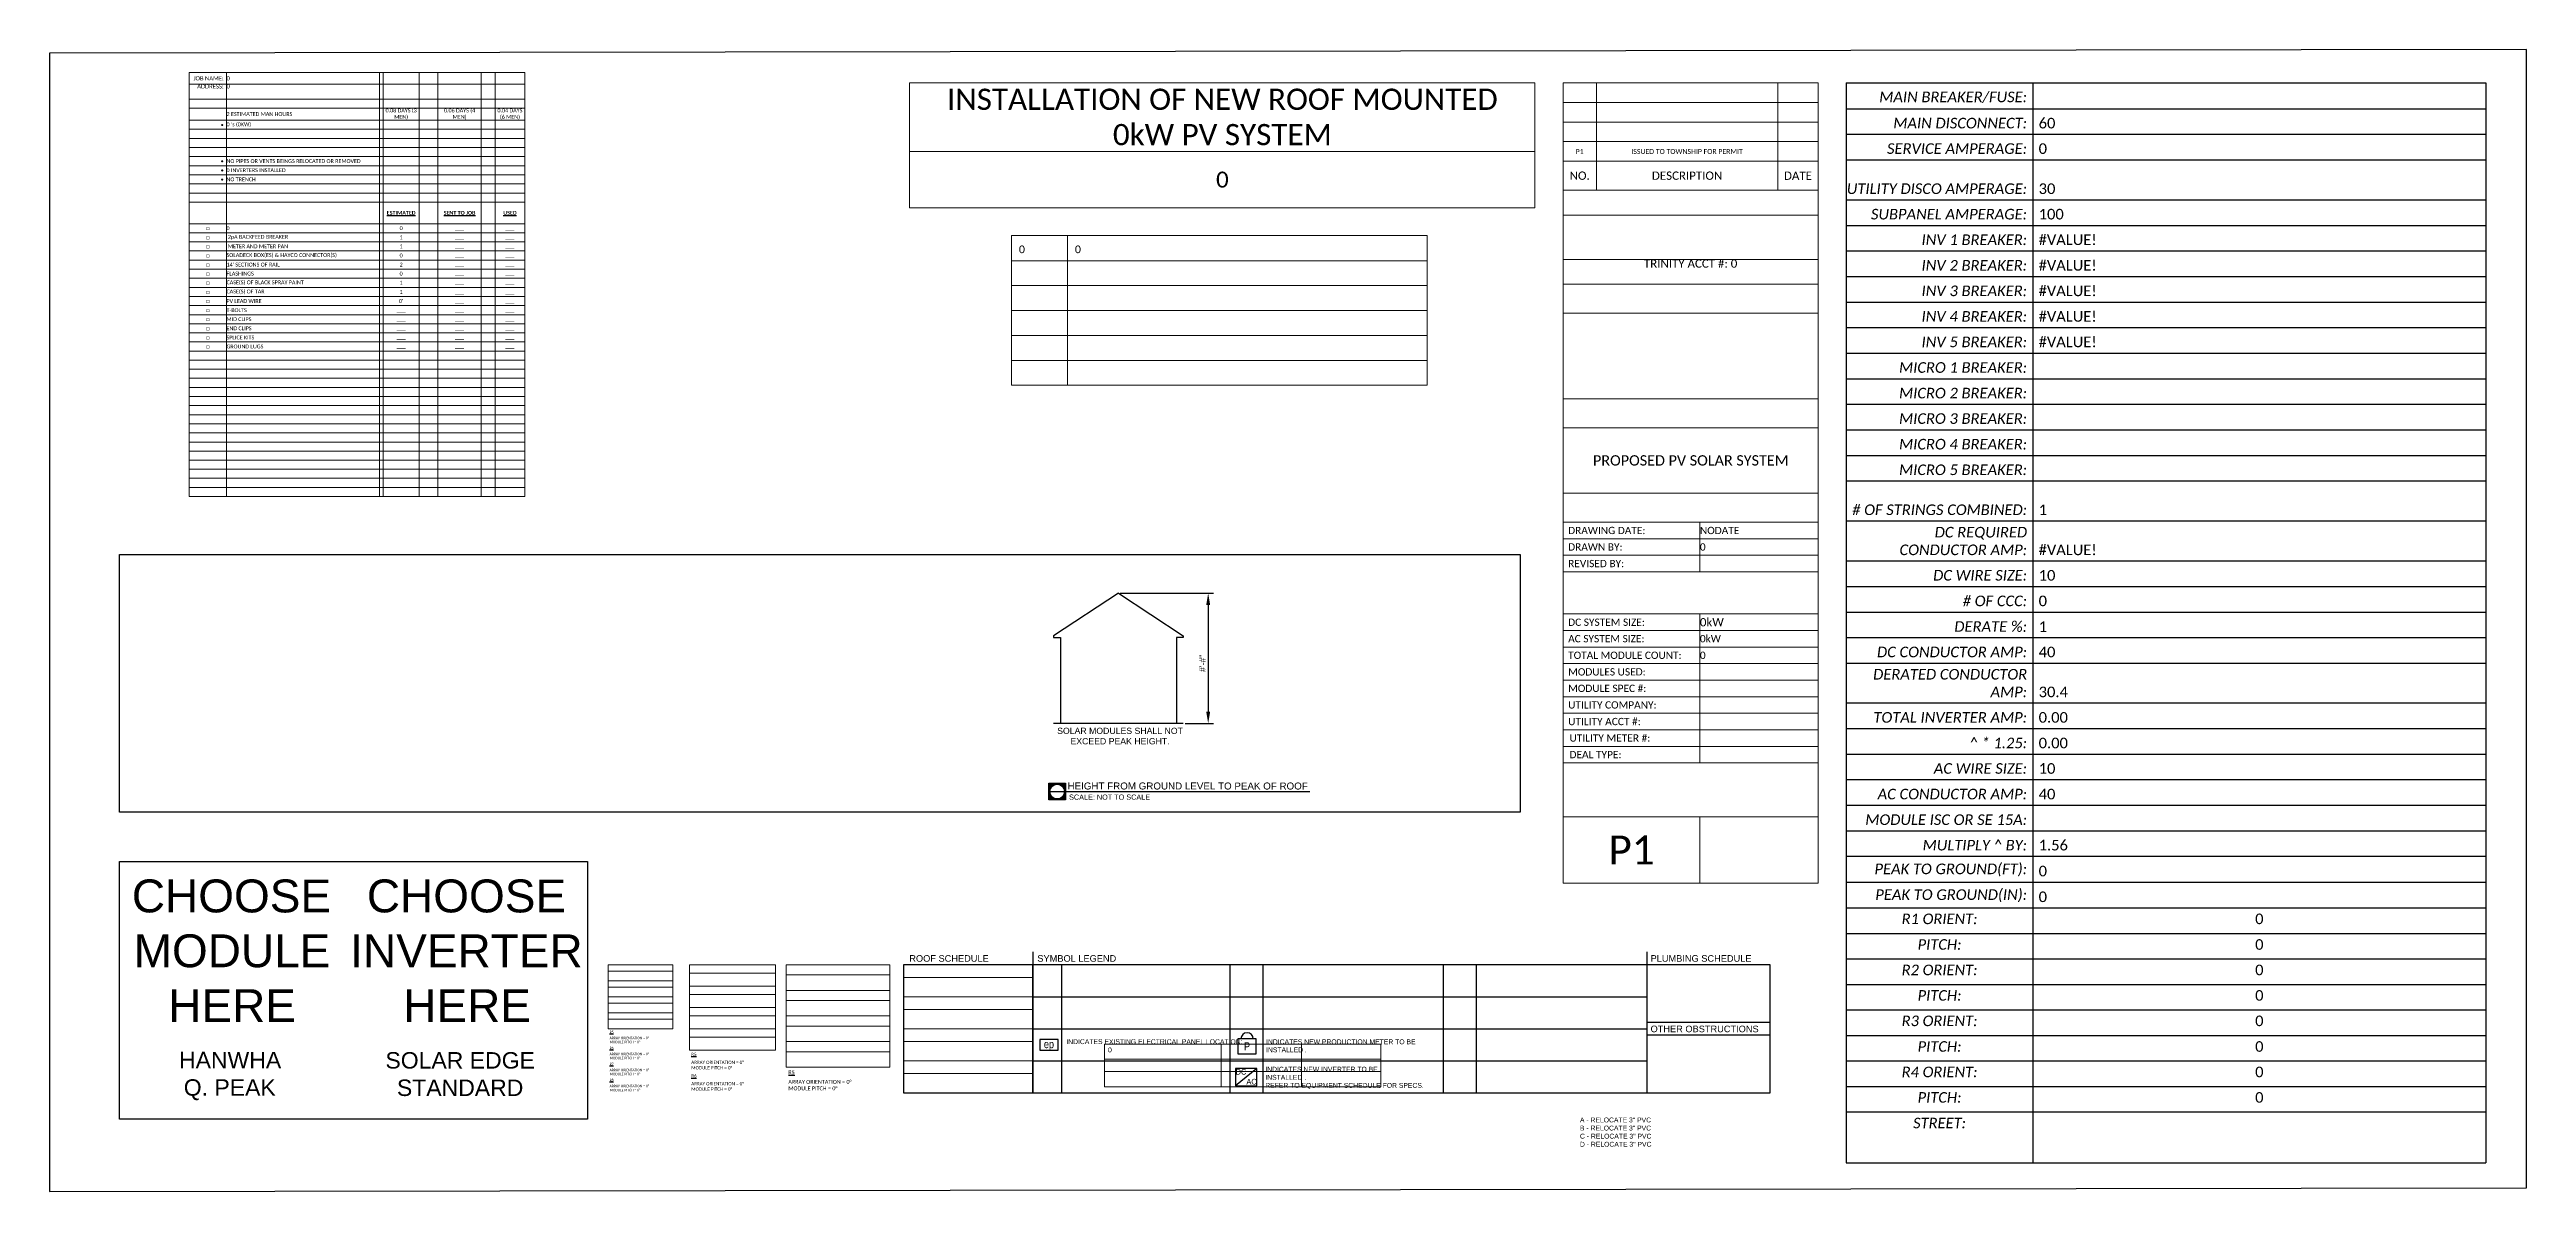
# Model space of a CAD drawing. Header units: feet. Extents: x -13431 to 10992, y 10370 to 29871.
# Drawn here: x 3900 to 5660, y 16778 to 17589 of the extents above; entities that cross this region are included whole.
import ezdxf
from ezdxf.enums import TextEntityAlignment as Align

# ---------------------------------------------------------------- set-up
doc = ezdxf.new("R2010")
doc.units = ezdxf.units.FT
doc.header["$MEASUREMENT"] = 0
doc.layers.add('LOCKED (NO PRINT)', color=7, linetype='Continuous', plot=False)
doc.layers.add('Z - ROOF', color=3, linetype='Continuous')
doc.layers.add('Z - TITLEBLOCK TXT', color=7, linetype='Continuous')
doc.styles.add('PAPER SPACE TXT', font='technic_.ttf', dxfattribs={"height": 0.125})
doc.styles.get("Standard").update_dxf_attribs({"font": 'calibri.ttf'})
doc.styles.add('TITLE BBLOCK TEXT', font='ARIALUNI.TTF')

# ---------------------------------------------------------------- blocks, each defined once
blk = doc.blocks.new('*T62')
at = {"layer": 'Defpoints', "color": 8, "linetype": 'ByBlock', "lineweight": 0, "transparency": 16777216}
for p, q in [((0, 0), (444.3, 0)), ((0, 0), (0, -88.9)), ((444.3, 0), (444.3, -88.9)), ((0, -48.9), (444.3, -48.9)), ((0, -88.9), (444.3, -88.9))]:
    blk.add_line(p, q, dxfattribs=at)
at = {"color": 0, "transparency": 16777216, "width": 437.115, "attachment_point": 5}
for s, insert, char_height in [('{\\fCalibri|b0|i0|c0;INSTALLATION OF NEW ROOF MOUNTED^J0kW PV SYSTEM', (222.2, -24.4), 15.067), ('{\\fCalibri|b0|i0|c0;0', (222.2, -68.9), 11.3)]:
    blk.add_mtext(s, dxfattribs=dict(at, insert=insert, char_height=char_height))
blk = doc.blocks.new('*T63')
at = {"layer": 'Defpoints', "color": 8, "linetype": 'ByBlock', "lineweight": 0, "transparency": 16777216}
for p, q in [((0, 0), (295.2, 0)), ((0, 0), (0, -106.5)), ((39.7, 0), (39.7, -106.5)), ((295.2, 0), (295.2, -106.5)), ((0, -17.9), (295.2, -17.9)), ((0, -35.6), (295.2, -35.6)), ((0, -53.3), (295.2, -53.3)), ((0, -71), (295.2, -71)), ((0, -88.8), (295.2, -88.8)), ((0, -106.5), (295.2, -106.5))]:
    blk.add_line(p, q, dxfattribs=at)
at = {"color": 0, "transparency": 16777216, "char_height": 5.449, "attachment_point": 7}
for s, insert, width in [('{\\fCalibri|b0|i0|c0;0', (5.2, -12.6), 29.27), ('{\\fCalibri|b0|i0|c0;0', (45, -12.6), 244.994), ('{\\fCalibri|b0|i0|c0;', (5.2, -30.4), 29.27), ('{\\fCalibri|b0|i0|c0;', (45, -30.4), 244.994), ('{\\fCalibri|b0|i0|c0;', (5.2, -48.1), 29.27), ('{\\fCalibri|b0|i0|c0;', (45, -48.1), 244.994), ('{\\fCalibri|b0|i0|c0;', (5.2, -65.8), 29.27), ('{\\fCalibri|b0|i0|c0;', (45, -65.8), 244.994), ('{\\fCalibri|b0|i0|c0;', (5.2, -83.5), 29.27), ('{\\fCalibri|b0|i0|c0;', (45, -83.5), 244.994), ('{\\fCalibri|b0|i0|c0;', (5.2, -101.3), 29.27), ('{\\fCalibri|b0|i0|c0;', (45, -101.3), 244.994)]:
    blk.add_mtext(s, dxfattribs=dict(at, insert=insert, width=width))
blk = doc.blocks.new('A$C754918D2')
at = {"linetype": 'Continuous'}
for p, q in [((-3.7, 11.6), (-3.7, 0.4)), ((10.1, 11.6), (-3.7, 11.6)), ((-3.7, 0.4), (10.1, 0.4)), ((10.1, 0.4), (10.1, 11.6))]:
    blk.add_line(p, q, dxfattribs=at)
blk.add_arc((3.2, 11.6), 4.64, 0.0033, 180.0033, dxfattribs=at)
at = {"style": 'PAPER SPACE TXT'}
blk.add_text('P', height=6, dxfattribs=at).set_placement((3.2, 6), align=Align.MIDDLE_CENTER)
blk = doc.blocks.new('GENERIC INVERTER')
blk.add_line((0.284, 0.231), (0, 0))
at = {"linetype": 'Continuous', "flags": 128}
blk.add_lwpolyline([(0.284, 0.231), (0, 0.231), (0, 0), (0.284, 0)], close=True, dxfattribs=at)
at = {"style": 'PAPER SPACE TXT'}
for s, p in [('DC', (0.072, 0.186)), ('AC', (0.212, 0.055))]:
    blk.add_text(s, height=0.075, dxfattribs=at).set_placement(p, align=Align.MIDDLE_CENTER)
blk = doc.blocks.new('A$C18892F71')
at = {"linetype": 'Continuous'}
for p, q in [((-0.124, 0.108), (-0.124, 0.01)), ((0.048, 0.108), (-0.124, 0.108)), ((-0.124, 0.01), (0.048, 0.01)), ((0.048, 0.01), (0.048, 0.108))]:
    blk.add_line(p, q, dxfattribs=at)
at = {"style": 'PAPER SPACE TXT'}
blk.add_text('ep', height=0.075, dxfattribs=at).set_placement((-0.038, 0.065), align=Align.MIDDLE_CENTER)
blk = doc.blocks.new('*T67')
at = {"layer": 'Defpoints', "color": 8, "linetype": 'ByBlock', "lineweight": 0, "transparency": 16777216}
for p, q in [((0, 0), (196.3, 0)), ((0, 0), (0, -30.3)), ((82.8, 0), (82.8, -30.3)), ((139.8, 0), (139.8, -30.3)), ((196.3, 0), (196.3, -30.3)), ((0, -10.8), (196.3, -10.8)), ((0, -19.5), (196.3, -19.5)), ((0, -30.3), (196.3, -30.3))]:
    blk.add_line(p, q, dxfattribs=at)
at = {"color": 0, "transparency": 16777216, "char_height": 3.438, "attachment_point": 1}
for s, insert, width in [('{\\fCalibri|b0|i0|c0;', (2.4, -10.8), 78.001), ('{\\fCalibri|b0|i0|c0;0', (2.4, -2.4), 78.001), ('{\\fCalibri|b0|i0|c0;', (85.3, -2.4), 52.08), ('{\\fCalibri|b0|i0|c0;', (85.3, -10.8), 52.08), ('{\\fCalibri|b0|i0|c0;', (142.2, -10.8), 51.743), ('{\\fCalibri|b0|i0|c0;.', (142.2, -2.4), 51.743), ('{\\fCalibri|b0|i0|c0;', (2.4, -21.9), 78.001), ('{\\fCalibri|b0|i0|c0;', (85.3, -21.9), 52.08), ('{\\fCalibri|b0|i0|c0;.', (142.2, -21.9), 51.743)]:
    blk.add_mtext(s, dxfattribs=dict(at, insert=insert, width=width))
blk = doc.blocks.new('*T68')
at = {"layer": 'Defpoints', "color": 8, "linetype": 'ByBlock', "lineweight": 0, "transparency": 16777216}
for p, q in [((0, 0), (91.8, 0)), ((0, 0), (0, -91.1)), ((91.8, 0), (91.8, -91.1)), ((0, -9), (91.8, -9)), ((0, -22.8), (91.8, -22.8)), ((0, -31.8), (91.8, -31.8)), ((0, -45.5), (91.8, -45.5)), ((0, -54.6), (91.8, -54.6)), ((0, -68.3), (91.8, -68.3)), ((0, -77.3), (91.8, -77.3)), ((0, -91.1), (91.8, -91.1))]:
    blk.add_line(p, q, dxfattribs=at)
at = {"color": 0, "transparency": 16777216, "char_height": 3.446, "width": 88.114, "attachment_point": 4}
for s, insert in [('{\\fCalibri|b0|i0|c0;\\L', (1.9, -4.5)), ('{\\fCalibri|b0|i0|c0;', (1.9, -15.9)), ('{\\fCalibri|b0|i0|c0;\\L', (1.9, -27.3)), ('{\\fCalibri|b0|i0|c0;', (1.9, -38.7)), ('{\\fCalibri|b0|i0|c0;\\L', (1.9, -50)), ('{\\fCalibri|b0|i0|c0;', (1.9, -61.4)), ('{\\fCalibri|b0|i0|c0;\\L', (1.9, -72.8)), ('{\\fCalibri|b0|i0|c0;', (1.9, -84.2))]:
    blk.add_mtext(s, dxfattribs=dict(at, insert=insert))
blk = doc.blocks.new('*T65')
at = {"layer": 'Defpoints', "color": 8, "linetype": 'ByBlock', "lineweight": 0, "transparency": 16777216}
for p, q in [((0, 0), (238.6, 0)), ((0, 0), (0, -301.4)), ((26.6, 0), (26.6, -301.4)), ((135.2, 0), (135.2, -301.4)), ((137.9, 0), (137.9, -301.4)), ((163.5, 0), (163.5, -301.4)), ((176.8, 0), (176.8, -301.4)), ((207.6, 0), (207.6, -301.4)), ((217.4, 0), (217.4, -301.4)), ((238.6, 0), (238.6, -301.4)), ((0, -8.4), (238.6, -8.4)), ((0, -18.9), (238.6, -18.9)), ((0, -25.4), (238.6, -25.4)), ((0, -33.9), (238.6, -33.9)), ((0, -40.4), (238.6, -40.4)), ((0, -46.9), (238.6, -46.9)), ((0, -53.3), (238.6, -53.3)), ((0, -59.8), (238.6, -59.8)), ((0, -66.3), (238.6, -66.3)), ((0, -72.7), (238.6, -72.7)), ((0, -79.2), (238.6, -79.2)), ((0, -85.7), (238.6, -85.7)), ((0, -92.1), (238.6, -92.1)), ((0, -107.5), (238.6, -107.5)), ((0, -113.9), (238.6, -113.9)), ((0, -120.4), (238.6, -120.4)), ((0, -126.8), (238.6, -126.8)), ((0, -133.4), (238.6, -133.4)), ((0, -139.8), (238.6, -139.8)), ((0, -146.3), (238.6, -146.3)), ((0, -152.8), (238.6, -152.8)), ((0, -159.3), (238.6, -159.3)), ((0, -165.7), (238.6, -165.7)), ((0, -172.2), (238.6, -172.2)), ((0, -178.7), (238.6, -178.7)), ((0, -185.1), (238.6, -185.1)), ((0, -191.6), (238.6, -191.6)), ((0, -198.1), (238.6, -198.1)), ((0, -204.5), (238.6, -204.5)), ((0, -211), (238.6, -211)), ((0, -217.4), (238.6, -217.4)), ((0, -223.9), (238.6, -223.9)), ((0, -230.4), (238.6, -230.4)), ((0, -236.8), (238.6, -236.8)), ((0, -243.3), (238.6, -243.3)), ((0, -249.7), (238.6, -249.7)), ((0, -256.2), (238.6, -256.2)), ((0, -262.7), (238.6, -262.7)), ((0, -269.1), (238.6, -269.1)), ((0, -275.6), (238.6, -275.6)), ((0, -282), (238.6, -282)), ((0, -288.5), (238.6, -288.5)), ((0, -295), (238.6, -295)), ((0, -301.4), (238.6, -301.4))]:
    blk.add_line(p, q, dxfattribs=at)
at = {"color": 0, "transparency": 16777216}
for s, insert, char_height, width, attachment_point in [('{\\fCalibri|b0|i0|c0;JOB NAME:', (24.6, -4.2), 3, 22.582, 6), ('{\\fCalibri|b0|i0|c0;ADDRESS:', (24.6, -8.4), 3, 22.582, 3), ('{\\fCalibri|b0|i0|c0;0', (26.6, -4.2), 3, 108.617, 4), ('{\\fCalibri|b0|i0|c0;0', (26.6, -8.4), 3, 108.617, 1), ('{\\fCalibri|b0|i0|c0;', (136.6, -4.2), 2.75, 2.75, 5), ('{\\fCalibri|b0|i0|c0;', (136.6, -13.7), 2.75, 2.75, 5), ('{\\fCalibri|b0|i0|c0;', (150.7, -4.2), 2.75, 25.507, 5), ('{\\fCalibri|b0|i0|c0;', (150.7, -13.7), 2.75, 25.507, 5), ('{\\fCalibri|b0|i0|c0;', (170.1, -4.2), 2.75, 13.357, 5), ('{\\fCalibri|b0|i0|c0;', (170.1, -13.7), 2.75, 13.357, 5), ('{\\fCalibri|b0|i0|c0;', (192.2, -4.2), 2.75, 30.809, 5), ('{\\fCalibri|b0|i0|c0;', (192.2, -13.7), 2.75, 30.809, 5), ('{\\fCalibri|b0|i0|c0;', (212.5, -4.2), 2.75, 9.823, 5), ('{\\fCalibri|b0|i0|c0;', (212.5, -13.7), 2.75, 9.823, 5), ('{\\fCalibri|b0|i0|c0;', (228, -4.2), 2.75, 21.192, 5), ('{\\fCalibri|b0|i0|c0;', (228, -13.7), 2.75, 21.192, 5), ('{\\fCalibri|b0|i0|c0;', (24.6, -22.1), 2.75, 22.582, 6), ('{\\fCalibri|b0|i0|c0;', (24.6, -29.6), 2.75, 22.582, 6), ('{\\fCalibri|b0|i0|c0;', (26.6, -22.1), 2.75, 108.617, 4), ("{\\fCalibri|b0|i0|c0;0 's (0KW)", (26.6, -37.2), 2.75, 108.617, 4), ('{\\fCalibri|b0|i0|c0;2 ESTIMATED MAN HOURS', (26.6, -29.6), 2.75, 108.617, 4), ('{\\fCalibri|b0|i0|c0;', (136.6, -22.1), 2.75, 2.75, 5), ('{\\fCalibri|b0|i0|c0;', (136.6, -29.6), 2.75, 2.75, 5), ('{\\fCalibri|b0|i0|c0;0.08 DAYS (3 MEN)', (150.7, -29.6), 2.75, 25.507, 5), ('{\\fCalibri|b0|i0|c0;', (150.7, -22.1), 2.75, 25.507, 5), ('{\\fCalibri|b0|i0|c0;', (170.1, -22.1), 2.75, 13.357, 5), ('{\\fCalibri|b0|i0|c0;', (170.1, -29.6), 2.75, 13.357, 5), ('{\\fCalibri|b0|i0|c0;0.06 DAYS (4 MEN)', (192.2, -29.6), 2.75, 30.809, 5), ('{\\fCalibri|b0|i0|c0;', (192.2, -22.1), 2.75, 30.809, 5), ('{\\fCalibri|b0|i0|c0;', (212.5, -22.1), 2.75, 9.823, 5), ('{\\fCalibri|b0|i0|c0;', (212.5, -29.6), 2.75, 9.823, 5), ('{\\fCalibri|b0|i0|c0;0.04 DAYS (6 MEN)', (228, -29.6), 2.75, 21.192, 5), ('{\\fCalibri|b0|i0|c0;', (228, -22.1), 2.75, 21.192, 5), ('{\\fCalibri|b0|i0|c0;•', (24.6, -37.2), 2.75, 22.582, 6), ('{\\fCalibri|b0|i0|c0;', (24.6, -43.7), 2.75, 22.582, 6), ('{\\fCalibri|b0|i0|c0;', (24.6, -50.1), 2.75, 22.582, 6), ('{\\fCalibri|b0|i0|c0;', (26.6, -43.7), 2.75, 108.617, 4), ('{\\fCalibri|b0|i0|c0;', (26.6, -50.1), 2.75, 108.617, 4), ('{\\fCalibri|b0|i0|c0;', (136.6, -37.2), 2.75, 2.75, 5), ('{\\fCalibri|b0|i0|c0;', (136.6, -43.7), 2.75, 2.75, 5), ('{\\fCalibri|b0|i0|c0;', (136.6, -50.1), 2.75, 2.75, 5), ('{\\fCalibri|b0|i0|c0;', (150.7, -37.2), 2.75, 25.507, 5), ('{\\fCalibri|b0|i0|c0;', (150.7, -43.7), 2.75, 25.507, 5), ('{\\fCalibri|b0|i0|c0;', (150.7, -50.1), 2.75, 25.507, 5), ('{\\fCalibri|b0|i0|c0;', (170.1, -37.2), 2.75, 13.357, 5), ('{\\fCalibri|b0|i0|c0;', (170.1, -43.7), 2.75, 13.357, 5), ('{\\fCalibri|b0|i0|c0;', (170.1, -50.1), 2.75, 13.357, 5), ('{\\fCalibri|b0|i0|c0;', (192.2, -37.2), 2.75, 30.809, 5), ('{\\fCalibri|b0|i0|c0;', (192.2, -43.7), 2.75, 30.809, 5), ('{\\fCalibri|b0|i0|c0;', (192.2, -50.1), 2.75, 30.809, 5), ('{\\fCalibri|b0|i0|c0;', (212.5, -37.2), 2.75, 9.823, 5), ('{\\fCalibri|b0|i0|c0;', (212.5, -43.7), 2.75, 9.823, 5), ('{\\fCalibri|b0|i0|c0;', (212.5, -50.1), 2.75, 9.823, 5), ('{\\fCalibri|b0|i0|c0;', (228, -37.2), 2.75, 21.192, 5), ('{\\fCalibri|b0|i0|c0;', (228, -43.7), 2.75, 21.192, 5), ('{\\fCalibri|b0|i0|c0;', (228, -50.1), 2.75, 21.192, 5), ('{\\fCalibri|b0|i0|c0;•', (24.6, -63), 2.75, 22.582, 6), ('{\\fCalibri|b0|i0|c0;•', (24.6, -69.5), 2.75, 22.582, 6), ('{\\fCalibri|b0|i0|c0;', (24.6, -56.6), 2.75, 22.582, 6), ('{\\fCalibri|b0|i0|c0;', (26.6, -56.6), 2.75, 108.617, 4), ('{\\fCalibri|b0|i0|c0;0 INVERTERS INSTALLED ', (26.6, -69.5), 2.75, 108.617, 4), ('{\\fCalibri|b0|i0|c0;NO PIPES OR VENTS BEINGS RELOCATED OR REMOVED', (26.6, -63), 2.75, 108.617, 4), ('{\\fCalibri|b0|i0|c0;', (136.6, -56.6), 2.75, 2.75, 5), ('{\\fCalibri|b0|i0|c0;', (136.6, -63), 2.75, 2.75, 5), ('{\\fCalibri|b0|i0|c0;', (136.6, -69.5), 2.75, 2.75, 5), ('{\\fCalibri|b0|i0|c0;', (150.7, -56.6), 2.75, 25.507, 5), ('{\\fCalibri|b0|i0|c0;', (150.7, -63), 2.75, 25.507, 5), ('{\\fCalibri|b0|i0|c0;', (150.7, -69.5), 2.75, 25.507, 5), ('{\\fCalibri|b0|i0|c0;', (170.1, -56.6), 2.75, 13.357, 5), ('{\\fCalibri|b0|i0|c0;', (170.1, -63), 2.75, 13.357, 5), ('{\\fCalibri|b0|i0|c0;', (170.1, -69.5), 2.75, 13.357, 5), ('{\\fCalibri|b0|i0|c0;', (192.2, -56.6), 2.75, 30.809, 5), ('{\\fCalibri|b0|i0|c0;', (192.2, -63), 2.75, 30.809, 5), ('{\\fCalibri|b0|i0|c0;', (192.2, -69.5), 2.75, 30.809, 5), ('{\\fCalibri|b0|i0|c0;', (212.5, -56.6), 2.75, 9.823, 5), ('{\\fCalibri|b0|i0|c0;', (212.5, -63), 2.75, 9.823, 5), ('{\\fCalibri|b0|i0|c0;', (212.5, -69.5), 2.75, 9.823, 5), ('{\\fCalibri|b0|i0|c0;', (228, -56.6), 2.75, 21.192, 5), ('{\\fCalibri|b0|i0|c0;', (228, -63), 2.75, 21.192, 5), ('{\\fCalibri|b0|i0|c0;', (228, -69.5), 2.75, 21.192, 5), ('{\\fCalibri|b0|i0|c0;•', (24.6, -76), 2.75, 22.582, 6), ('{\\fCalibri|b0|i0|c0;', (24.6, -82.4), 2.75, 22.582, 6), ('{\\fCalibri|b0|i0|c0;', (26.6, -82.4), 2.75, 108.617, 4), ('{\\fCalibri|b0|i0|c0;NO TRENCH', (26.6, -76), 2.75, 108.617, 4), ('{\\fCalibri|b0|i0|c0;', (136.6, -76), 2.75, 2.75, 5), ('{\\fCalibri|b0|i0|c0;', (136.6, -82.4), 2.75, 2.75, 5), ('{\\fCalibri|b0|i0|c0;', (150.7, -76), 2.75, 25.507, 5), ('{\\fCalibri|b0|i0|c0;', (150.7, -82.4), 2.75, 25.507, 5), ('{\\fCalibri|b0|i0|c0;', (170.1, -76), 2.75, 13.357, 5), ('{\\fCalibri|b0|i0|c0;', (170.1, -82.4), 2.75, 13.357, 5), ('{\\fCalibri|b0|i0|c0;', (192.2, -76), 2.75, 30.809, 5), ('{\\fCalibri|b0|i0|c0;', (192.2, -82.4), 2.75, 30.809, 5), ('{\\fCalibri|b0|i0|c0;', (212.5, -76), 2.75, 9.823, 5), ('{\\fCalibri|b0|i0|c0;', (212.5, -82.4), 2.75, 9.823, 5), ('{\\fCalibri|b0|i0|c0;', (228, -76), 2.75, 21.192, 5), ('{\\fCalibri|b0|i0|c0;', (228, -82.4), 2.75, 21.192, 5), ('{\\fCalibri|b0|i0|c0;', (13.3, -99.8), 2.75, 22.582, 5), ('{\\fCalibri|b0|i0|c0;', (24.6, -88.9), 2.75, 22.582, 6), ('{\\fCalibri|b0|i0|c0;', (26.6, -88.9), 2.75, 108.617, 4), ('{\\fCalibri|b0|i0|c0;', (26.6, -99.8), 2.75, 108.617, 4), ('{\\fCalibri|b0|i0|c0;', (136.6, -88.9), 2.75, 2.75, 5), ('{\\fCalibri|b0|i0|c0;', (136.6, -99.8), 2.75, 2.75, 5), ('{\\fCalibri|b1|i0|c0;\\LESTIMATED', (150.7, -99.8), 2.75, 25.507, 5), ('{\\fCalibri|b0|i0|c0;', (150.7, -88.9), 2.75, 25.507, 5), ('{\\fCalibri|b0|i0|c0;', (170.1, -88.9), 2.75, 13.357, 5), ('{\\fCalibri|b0|i0|c0;', (170.1, -99.8), 2.75, 13.357, 5), ('{\\fCalibri|b1|i0|c0;\\LSENT TO JOB', (192.2, -99.8), 2.75, 30.809, 5), ('{\\fCalibri|b0|i0|c0;', (192.2, -88.9), 2.75, 30.809, 5), ('{\\fCalibri|b0|i0|c0;', (212.5, -88.9), 2.75, 9.823, 5), ('{\\fCalibri|b0|i0|c0;', (212.5, -99.8), 2.75, 9.823, 5), ('{\\fCalibri|b1|i0|c0;\\LUSED', (228, -99.8), 2.75, 21.192, 5), ('{\\fCalibri|b0|i0|c0;', (228, -88.9), 2.75, 21.192, 5), ('{\\fCalibri|b0|i0|c0;□', (13.3, -110.7), 2.75, 22.582, 5), ('{\\fCalibri|b0|i0|c0;□', (13.3, -117.2), 2.75, 22.582, 5), ('{\\fCalibri|b0|i0|c0;□', (13.3, -123.6), 2.75, 22.582, 5), ('{\\fCalibri|b0|i0|c0;0', (26.6, -110.7), 2.75, 108.617, 4), ('{\\fCalibri|b0|i0|c0; 2pA BACKFEED BREAKER', (26.6, -117.2), 2.75, 108.617, 4), ('{\\fCalibri|b0|i0|c0; METER AND METER PAN', (26.6, -123.6), 2.75, 108.617, 4), ('{\\fCalibri|b0|i0|c0;', (136.6, -110.7), 2.75, 2.75, 5), ('{\\fCalibri|b0|i0|c0;', (136.6, -117.2), 2.75, 2.75, 5), ('{\\fCalibri|b0|i0|c0;0', (150.7, -110.7), 2.75, 25.507, 5), ('{\\fCalibri|b0|i0|c0;1', (150.7, -117.2), 2.75, 25.507, 5), ('{\\fCalibri|b0|i0|c0;1', (150.7, -123.6), 2.75, 25.507, 5), ('{\\fCalibri|b0|i0|c0;', (170.1, -110.7), 2.75, 13.357, 5), ('{\\fCalibri|b0|i0|c0;', (170.1, -117.2), 2.75, 13.357, 5), ('{\\fCalibri|b0|i0|c0;___', (192.2, -110.7), 2.75, 30.809, 5), ('{\\fCalibri|b0|i0|c0;___', (192.2, -117.2), 2.75, 30.809, 5), ('{\\fCalibri|b0|i0|c0;', (212.5, -110.7), 2.75, 9.823, 5), ('{\\fCalibri|b0|i0|c0;', (212.5, -117.2), 2.75, 9.823, 5), ('{\\fCalibri|b0|i0|c0;___', (228, -110.7), 2.75, 21.192, 5), ('{\\fCalibri|b0|i0|c0;___', (228, -117.2), 2.75, 21.192, 5), ('{\\fCalibri|b0|i0|c0;□', (13.3, -130.1), 2.75, 22.582, 5), ('{\\fCalibri|b0|i0|c0;□', (13.3, -136.6), 2.75, 22.582, 5), ('{\\fCalibri|b0|i0|c0;SOLADECK BOX(ES) & HAYCO CONNECTOR(S)', (26.6, -130.1), 2.75, 108.617, 4), ("{\\fCalibri|b0|i0|c0;14' SECTIONS OF RAIL", (26.6, -136.6), 2.75, 108.617, 4), ('{\\fCalibri|b0|i0|c0;', (136.6, -123.6), 2.75, 2.75, 5), ('{\\fCalibri|b0|i0|c0;', (136.6, -130.1), 2.75, 2.75, 5), ('{\\fCalibri|b0|i0|c0;', (136.6, -136.6), 2.75, 2.75, 5), ('{\\fCalibri|b0|i0|c0;0', (150.7, -130.1), 2.75, 25.507, 5), ('{\\fCalibri|b0|i0|c0;2', (150.7, -136.6), 2.75, 25.507, 5), ('{\\fCalibri|b0|i0|c0;', (170.1, -123.6), 2.75, 13.357, 5), ('{\\fCalibri|b0|i0|c0;', (170.1, -130.1), 2.75, 13.357, 5), ('{\\fCalibri|b0|i0|c0;', (170.1, -136.6), 2.75, 13.357, 5), ('{\\fCalibri|b0|i0|c0;___', (192.2, -123.6), 2.75, 30.809, 5), ('{\\fCalibri|b0|i0|c0;___', (192.2, -130.1), 2.75, 30.809, 5), ('{\\fCalibri|b0|i0|c0;___', (192.2, -136.6), 2.75, 30.809, 5), ('{\\fCalibri|b0|i0|c0;', (212.5, -123.6), 2.75, 9.823, 5), ('{\\fCalibri|b0|i0|c0;', (212.5, -130.1), 2.75, 9.823, 5), ('{\\fCalibri|b0|i0|c0;', (212.5, -136.6), 2.75, 9.823, 5), ('{\\fCalibri|b0|i0|c0;___', (228, -123.6), 2.75, 21.192, 5), ('{\\fCalibri|b0|i0|c0;___', (228, -130.1), 2.75, 21.192, 5), ('{\\fCalibri|b0|i0|c0;___', (228, -136.6), 2.75, 21.192, 5), ('{\\fCalibri|b0|i0|c0;□', (13.3, -143), 2.75, 22.582, 5), ('{\\fCalibri|b0|i0|c0;□', (13.3, -149.5), 2.75, 22.582, 5), ('{\\fCalibri|b0|i0|c0;□', (13.3, -156), 2.75, 22.582, 5), ('{\\fCalibri|b0|i0|c0;CASE(S) OF BLACK SPRAY PAINT', (26.6, -149.5), 2.75, 108.617, 4), ('{\\fCalibri|b0|i0|c0;CASE(S) OF TAR', (26.6, -156), 2.75, 108.617, 4), ('{\\fCalibri|b0|i0|c0;FLASHINGS', (26.6, -143), 2.75, 108.617, 4), ('{\\fCalibri|b0|i0|c0;', (136.6, -143), 2.75, 2.75, 5), ('{\\fCalibri|b0|i0|c0;', (136.6, -149.5), 2.75, 2.75, 5), ('{\\fCalibri|b0|i0|c0;', (136.6, -156), 2.75, 2.75, 5), ('{\\fCalibri|b0|i0|c0;0', (150.7, -143), 2.75, 25.507, 5), ('{\\fCalibri|b0|i0|c0;1', (150.7, -149.5), 2.75, 25.507, 5), ('{\\fCalibri|b0|i0|c0;1', (150.7, -156), 2.75, 25.507, 5), ('{\\fCalibri|b0|i0|c0;', (170.1, -143), 2.75, 13.357, 5), ('{\\fCalibri|b0|i0|c0;', (170.1, -149.5), 2.75, 13.357, 5), ('{\\fCalibri|b0|i0|c0;', (170.1, -156), 2.75, 13.357, 5), ('{\\fCalibri|b0|i0|c0;___', (192.2, -143), 2.75, 30.809, 5), ('{\\fCalibri|b0|i0|c0;___', (192.2, -149.5), 2.75, 30.809, 5), ('{\\fCalibri|b0|i0|c0;___', (192.2, -156), 2.75, 30.809, 5), ('{\\fCalibri|b0|i0|c0;', (212.5, -143), 2.75, 9.823, 5), ('{\\fCalibri|b0|i0|c0;', (212.5, -149.5), 2.75, 9.823, 5), ('{\\fCalibri|b0|i0|c0;', (212.5, -156), 2.75, 9.823, 5), ('{\\fCalibri|b0|i0|c0;___', (228, -143), 2.75, 21.192, 5), ('{\\fCalibri|b0|i0|c0;___', (228, -149.5), 2.75, 21.192, 5), ('{\\fCalibri|b0|i0|c0;___', (228, -156), 2.75, 21.192, 5), ('{\\fCalibri|b0|i0|c0;□', (13.3, -162.5), 2.75, 22.582, 5), ('{\\fCalibri|b0|i0|c0;□', (13.3, -169), 2.75, 22.582, 5), ('{\\fCalibri|b0|i0|c0;□', (13.3, -175.4), 2.75, 22.582, 5), ('{\\fCalibri|b0|i0|c0;T-BOLTS', (26.6, -169), 2.75, 108.617, 4), ('{\\fCalibri|b0|i0|c0;PV LEAD WIRE', (26.6, -162.5), 2.75, 108.617, 4), ('{\\fCalibri|b0|i0|c0;MID CLIPS', (26.6, -175.4), 2.75, 108.617, 4), ('{\\fCalibri|b0|i0|c0;', (136.6, -162.5), 2.75, 2.75, 5), ('{\\fCalibri|b0|i0|c0;', (136.6, -169), 2.75, 2.75, 5), ('{\\fCalibri|b0|i0|c0;', (136.6, -175.4), 2.75, 2.75, 5), ('{\\fCalibri|b0|i0|c0;___', (150.7, -169), 2.75, 25.507, 5), ("{\\fCalibri|b0|i0|c0;0'", (150.7, -162.5), 2.75, 25.507, 5), ('{\\fCalibri|b0|i0|c0;', (170.1, -162.5), 2.75, 13.357, 5), ('{\\fCalibri|b0|i0|c0;', (170.1, -169), 2.75, 13.357, 5), ('{\\fCalibri|b0|i0|c0;', (170.1, -175.4), 2.75, 13.357, 5), ('{\\fCalibri|b0|i0|c0;___', (192.2, -162.5), 2.75, 30.809, 5), ('{\\fCalibri|b0|i0|c0;___', (192.2, -169), 2.75, 30.809, 5), ('{\\fCalibri|b0|i0|c0;', (212.5, -162.5), 2.75, 9.823, 5), ('{\\fCalibri|b0|i0|c0;', (212.5, -169), 2.75, 9.823, 5), ('{\\fCalibri|b0|i0|c0;', (212.5, -175.4), 2.75, 9.823, 5), ('{\\fCalibri|b0|i0|c0;___', (228, -162.5), 2.75, 21.192, 5), ('{\\fCalibri|b0|i0|c0;___', (228, -169), 2.75, 21.192, 5), ('{\\fCalibri|b0|i0|c0;□', (13.3, -181.9), 2.75, 22.582, 5), ('{\\fCalibri|b0|i0|c0;□', (13.3, -188.4), 2.75, 22.582, 5), ('{\\fCalibri|b0|i0|c0;SPLICE KITS', (26.6, -188.4), 2.75, 108.617, 4), ('{\\fCalibri|b0|i0|c0;GROUND LUGS', (26.6, -194.8), 2.75, 108.617, 4), ('{\\fCalibri|b0|i0|c0;END CLIPS', (26.6, -181.9), 2.75, 108.617, 4), ('{\\fCalibri|b0|i0|c0;', (136.6, -181.9), 2.75, 2.75, 5), ('{\\fCalibri|b0|i0|c0;', (136.6, -188.4), 2.75, 2.75, 5), ('{\\fCalibri|b0|i0|c0;___', (150.7, -175.4), 2.75, 25.507, 5), ('{\\fCalibri|b0|i0|c0;___', (150.7, -181.9), 2.75, 25.507, 5), ('{\\fCalibri|b0|i0|c0;___', (150.7, -188.4), 2.75, 25.507, 5), ('{\\fCalibri|b0|i0|c0;', (170.1, -181.9), 2.75, 13.357, 5), ('{\\fCalibri|b0|i0|c0;', (170.1, -188.4), 2.75, 13.357, 5), ('{\\fCalibri|b0|i0|c0;___', (192.2, -175.4), 2.75, 30.809, 5), ('{\\fCalibri|b0|i0|c0;___', (192.2, -181.9), 2.75, 30.809, 5), ('{\\fCalibri|b0|i0|c0;___', (192.2, -188.4), 2.75, 30.809, 5), ('{\\fCalibri|b0|i0|c0;', (212.5, -181.9), 2.75, 9.823, 5), ('{\\fCalibri|b0|i0|c0;', (212.5, -188.4), 2.75, 9.823, 5), ('{\\fCalibri|b0|i0|c0;___', (228, -175.4), 2.75, 21.192, 5), ('{\\fCalibri|b0|i0|c0;___', (228, -181.9), 2.75, 21.192, 5), ('{\\fCalibri|b0|i0|c0;___', (228, -188.4), 2.75, 21.192, 5), ('{\\fCalibri|b0|i0|c0;□', (13.3, -194.8), 2.75, 22.582, 5), ('{\\fCalibri|b0|i0|c0;', (13.3, -201.3), 2.75, 22.582, 5), ('{\\fCalibri|b0|i0|c0;', (13.3, -207.7), 2.75, 22.582, 5), ('{\\fCalibri|b0|i0|c0;', (26.6, -201.3), 2.75, 108.617, 4), ('{\\fCalibri|b0|i0|c0;', (26.6, -207.7), 2.75, 108.617, 4), ('{\\fCalibri|b0|i0|c0;', (136.6, -194.8), 2.75, 2.75, 5), ('{\\fCalibri|b0|i0|c0;', (136.6, -201.3), 2.75, 2.75, 5), ('{\\fCalibri|b0|i0|c0;', (136.6, -207.7), 2.75, 2.75, 5), ('{\\fCalibri|b0|i0|c0;___', (150.7, -194.8), 2.75, 25.507, 5), ('{\\fCalibri|b0|i0|c0;', (150.7, -201.3), 2.75, 25.507, 5), ('{\\fCalibri|b0|i0|c0;', (150.7, -207.7), 2.75, 25.507, 5), ('{\\fCalibri|b0|i0|c0;', (170.1, -194.8), 2.75, 13.357, 5), ('{\\fCalibri|b0|i0|c0;', (170.1, -201.3), 2.75, 13.357, 5), ('{\\fCalibri|b0|i0|c0;', (170.1, -207.7), 2.75, 13.357, 5), ('{\\fCalibri|b0|i0|c0;___', (192.2, -194.8), 2.75, 30.809, 5), ('{\\fCalibri|b0|i0|c0;', (192.2, -201.3), 2.75, 30.809, 5), ('{\\fCalibri|b0|i0|c0;', (192.2, -207.7), 2.75, 30.809, 5), ('{\\fCalibri|b0|i0|c0;', (212.5, -194.8), 2.75, 9.823, 5), ('{\\fCalibri|b0|i0|c0;', (212.5, -201.3), 2.75, 9.823, 5), ('{\\fCalibri|b0|i0|c0;', (212.5, -207.7), 2.75, 9.823, 5), ('{\\fCalibri|b0|i0|c0;___', (228, -194.8), 2.75, 21.192, 5), ('{\\fCalibri|b0|i0|c0;', (228, -201.3), 2.75, 21.192, 5), ('{\\fCalibri|b0|i0|c0;', (228, -207.7), 2.75, 21.192, 5), ('{\\fCalibri|b0|i0|c0;', (13.3, -214.2), 2.75, 22.582, 5), ('{\\fCalibri|b0|i0|c0;', (13.3, -220.7), 2.75, 22.582, 5), ('{\\fCalibri|b0|i0|c0;', (13.3, -227.1), 2.75, 22.582, 5), ('{\\fCalibri|b0|i0|c0;', (26.6, -214.2), 2.75, 108.617, 4), ('{\\fCalibri|b0|i0|c0;', (26.6, -220.7), 2.75, 108.617, 4), ('{\\fCalibri|b0|i0|c0;', (26.6, -227.1), 2.75, 108.617, 4), ('{\\fCalibri|b0|i0|c0;', (136.6, -214.2), 2.75, 2.75, 5), ('{\\fCalibri|b0|i0|c0;', (136.6, -220.7), 2.75, 2.75, 5), ('{\\fCalibri|b0|i0|c0;', (136.6, -227.1), 2.75, 2.75, 5), ('{\\fCalibri|b0|i0|c0;', (150.7, -214.2), 2.75, 25.507, 5), ('{\\fCalibri|b0|i0|c0;', (150.7, -220.7), 2.75, 25.507, 5), ('{\\fCalibri|b0|i0|c0;', (150.7, -227.1), 2.75, 25.507, 5), ('{\\fCalibri|b0|i0|c0;', (170.1, -214.2), 2.75, 13.357, 5), ('{\\fCalibri|b0|i0|c0;', (170.1, -220.7), 2.75, 13.357, 5), ('{\\fCalibri|b0|i0|c0;', (170.1, -227.1), 2.75, 13.357, 5), ('{\\fCalibri|b0|i0|c0;', (192.2, -214.2), 2.75, 30.809, 5), ('{\\fCalibri|b0|i0|c0;', (192.2, -220.7), 2.75, 30.809, 5), ('{\\fCalibri|b0|i0|c0;', (192.2, -227.1), 2.75, 30.809, 5), ('{\\fCalibri|b0|i0|c0;', (212.5, -214.2), 2.75, 9.823, 5), ('{\\fCalibri|b0|i0|c0;', (212.5, -220.7), 2.75, 9.823, 5), ('{\\fCalibri|b0|i0|c0;', (212.5, -227.1), 2.75, 9.823, 5), ('{\\fCalibri|b0|i0|c0;', (228, -214.2), 2.75, 21.192, 5), ('{\\fCalibri|b0|i0|c0;', (228, -220.7), 2.75, 21.192, 5), ('{\\fCalibri|b0|i0|c0;', (228, -227.1), 2.75, 21.192, 5), ('{\\fCalibri|b0|i0|c0;', (13.3, -233.6), 2.75, 22.582, 5), ('{\\fCalibri|b0|i0|c0;', (13.3, -240), 2.75, 22.582, 5), ('{\\fCalibri|b0|i0|c0;', (26.6, -233.6), 2.75, 108.617, 4), ('{\\fCalibri|b0|i0|c0;', (26.6, -240), 2.75, 108.617, 4), ('{\\fCalibri|b0|i0|c0;', (136.6, -233.6), 2.75, 2.75, 5), ('{\\fCalibri|b0|i0|c0;', (136.6, -240), 2.75, 2.75, 5), ('{\\fCalibri|b0|i0|c0;', (150.7, -233.6), 2.75, 25.507, 5), ('{\\fCalibri|b0|i0|c0;', (150.7, -240), 2.75, 25.507, 5), ('{\\fCalibri|b0|i0|c0;', (170.1, -233.6), 2.75, 13.357, 5), ('{\\fCalibri|b0|i0|c0;', (170.1, -240), 2.75, 13.357, 5), ('{\\fCalibri|b0|i0|c0;', (192.2, -233.6), 2.75, 30.809, 5), ('{\\fCalibri|b0|i0|c0;', (192.2, -240), 2.75, 30.809, 5), ('{\\fCalibri|b0|i0|c0;', (212.5, -233.6), 2.75, 9.823, 5), ('{\\fCalibri|b0|i0|c0;', (212.5, -240), 2.75, 9.823, 5), ('{\\fCalibri|b0|i0|c0;', (228, -233.6), 2.75, 21.192, 5), ('{\\fCalibri|b0|i0|c0;', (228, -240), 2.75, 21.192, 5), ('{\\fCalibri|b0|i0|c0;', (13.3, -246.5), 2.75, 22.582, 5), ('{\\fCalibri|b0|i0|c0;', (13.3, -253), 2.75, 22.582, 5), ('{\\fCalibri|b0|i0|c0;', (13.3, -259.4), 2.75, 22.582, 5), ('{\\fCalibri|b0|i0|c0;', (26.6, -246.5), 2.75, 108.617, 4), ('{\\fCalibri|b0|i0|c0;', (26.6, -253), 2.75, 108.617, 4), ('{\\fCalibri|b0|i0|c0;', (26.6, -259.4), 2.75, 108.617, 4), ('{\\fCalibri|b0|i0|c0;', (136.6, -246.5), 2.75, 2.75, 5), ('{\\fCalibri|b0|i0|c0;', (136.6, -253), 2.75, 2.75, 5), ('{\\fCalibri|b0|i0|c0;', (136.6, -259.4), 2.75, 2.75, 5), ('{\\fCalibri|b0|i0|c0;', (150.7, -246.5), 2.75, 25.507, 5), ('{\\fCalibri|b0|i0|c0;', (150.7, -253), 2.75, 25.507, 5), ('{\\fCalibri|b0|i0|c0;', (150.7, -259.4), 2.75, 25.507, 5), ('{\\fCalibri|b0|i0|c0;', (170.1, -246.5), 2.75, 13.357, 5), ('{\\fCalibri|b0|i0|c0;', (170.1, -253), 2.75, 13.357, 5), ('{\\fCalibri|b0|i0|c0;', (170.1, -259.4), 2.75, 13.357, 5), ('{\\fCalibri|b0|i0|c0;', (192.2, -246.5), 2.75, 30.809, 5), ('{\\fCalibri|b0|i0|c0;', (192.2, -253), 2.75, 30.809, 5), ('{\\fCalibri|b0|i0|c0;', (192.2, -259.4), 2.75, 30.809, 5), ('{\\fCalibri|b0|i0|c0;', (212.5, -246.5), 2.75, 9.823, 5), ('{\\fCalibri|b0|i0|c0;', (212.5, -253), 2.75, 9.823, 5), ('{\\fCalibri|b0|i0|c0;', (212.5, -259.4), 2.75, 9.823, 5), ('{\\fCalibri|b0|i0|c0;', (228, -246.5), 2.75, 21.192, 5), ('{\\fCalibri|b0|i0|c0;', (228, -253), 2.75, 21.192, 5), ('{\\fCalibri|b0|i0|c0;', (228, -259.4), 2.75, 21.192, 5), ('{\\fCalibri|b0|i0|c0;', (13.3, -265.9), 2.75, 22.582, 5), ('{\\fCalibri|b0|i0|c0;', (13.3, -272.4), 2.75, 22.582, 5), ('{\\fCalibri|b0|i0|c0;', (13.3, -278.8), 2.75, 22.582, 5), ('{\\fCalibri|b0|i0|c0;', (26.6, -265.9), 2.75, 108.617, 4), ('{\\fCalibri|b0|i0|c0;', (26.6, -272.4), 2.75, 108.617, 4), ('{\\fCalibri|b0|i0|c0;', (26.6, -278.8), 2.75, 108.617, 4), ('{\\fCalibri|b0|i0|c0;', (136.6, -265.9), 2.75, 2.75, 5), ('{\\fCalibri|b0|i0|c0;', (136.6, -272.4), 2.75, 2.75, 5), ('{\\fCalibri|b0|i0|c0;', (136.6, -278.8), 2.75, 2.75, 5), ('{\\fCalibri|b0|i0|c0;', (150.7, -265.9), 2.75, 25.507, 5), ('{\\fCalibri|b0|i0|c0;', (150.7, -272.4), 2.75, 25.507, 5), ('{\\fCalibri|b0|i0|c0;', (150.7, -278.8), 2.75, 25.507, 5), ('{\\fCalibri|b0|i0|c0;', (170.1, -265.9), 2.75, 13.357, 5), ('{\\fCalibri|b0|i0|c0;', (170.1, -272.4), 2.75, 13.357, 5), ('{\\fCalibri|b0|i0|c0;', (170.1, -278.8), 2.75, 13.357, 5), ('{\\fCalibri|b0|i0|c0;', (192.2, -265.9), 2.75, 30.809, 5), ('{\\fCalibri|b0|i0|c0;', (192.2, -272.4), 2.75, 30.809, 5), ('{\\fCalibri|b0|i0|c0;', (192.2, -278.8), 2.75, 30.809, 5), ('{\\fCalibri|b0|i0|c0;', (212.5, -265.9), 2.75, 9.823, 5), ('{\\fCalibri|b0|i0|c0;', (212.5, -272.4), 2.75, 9.823, 5), ('{\\fCalibri|b0|i0|c0;', (212.5, -278.8), 2.75, 9.823, 5), ('{\\fCalibri|b0|i0|c0;', (228, -265.9), 2.75, 21.192, 5), ('{\\fCalibri|b0|i0|c0;', (228, -272.4), 2.75, 21.192, 5), ('{\\fCalibri|b0|i0|c0;', (228, -278.8), 2.75, 21.192, 5), ('{\\fCalibri|b0|i0|c0;', (13.3, -285.3), 2.75, 22.582, 5), ('{\\fCalibri|b0|i0|c0;', (13.3, -291.7), 2.75, 22.582, 5), ('{\\fCalibri|b0|i0|c0;', (13.3, -298.2), 2.75, 22.582, 5), ('{\\fCalibri|b0|i0|c0;', (26.6, -285.3), 2.75, 108.617, 4), ('{\\fCalibri|b0|i0|c0;', (26.6, -291.7), 2.75, 108.617, 4), ('{\\fCalibri|b0|i0|c0;', (26.6, -298.2), 2.75, 108.617, 4), ('{\\fCalibri|b0|i0|c0;', (136.6, -285.3), 2.75, 2.75, 5), ('{\\fCalibri|b0|i0|c0;', (136.6, -291.7), 2.75, 2.75, 5), ('{\\fCalibri|b0|i0|c0;', (136.6, -298.2), 2.75, 2.75, 5), ('{\\fCalibri|b0|i0|c0;', (150.7, -285.3), 2.75, 25.507, 5), ('{\\fCalibri|b0|i0|c0;', (150.7, -291.7), 2.75, 25.507, 5), ('{\\fCalibri|b0|i0|c0;', (150.7, -298.2), 2.75, 25.507, 5), ('{\\fCalibri|b0|i0|c0;', (170.1, -285.3), 2.75, 13.357, 5), ('{\\fCalibri|b0|i0|c0;', (170.1, -291.7), 2.75, 13.357, 5), ('{\\fCalibri|b0|i0|c0;', (170.1, -298.2), 2.75, 13.357, 5), ('{\\fCalibri|b0|i0|c0;', (192.2, -285.3), 2.75, 30.809, 5), ('{\\fCalibri|b0|i0|c0;', (192.2, -291.7), 2.75, 30.809, 5), ('{\\fCalibri|b0|i0|c0;', (192.2, -298.2), 2.75, 30.809, 5), ('{\\fCalibri|b0|i0|c0;', (212.5, -285.3), 2.75, 9.823, 5), ('{\\fCalibri|b0|i0|c0;', (212.5, -291.7), 2.75, 9.823, 5), ('{\\fCalibri|b0|i0|c0;', (212.5, -298.2), 2.75, 9.823, 5), ('{\\fCalibri|b0|i0|c0;', (228, -285.3), 2.75, 21.192, 5), ('{\\fCalibri|b0|i0|c0;', (228, -291.7), 2.75, 21.192, 5), ('{\\fCalibri|b0|i0|c0;', (228, -298.2), 2.75, 21.192, 5)]:
    blk.add_mtext(s, dxfattribs=dict(at, insert=insert, char_height=char_height, width=width, attachment_point=attachment_point))
blk = doc.blocks.new('*T89')
at = {"layer": 'Defpoints', "color": 8, "linetype": 'ByBlock', "lineweight": 0, "transparency": 16777216}
for p, q in [((0, 0), (73.5, 0)), ((0, 0), (0, -72.8)), ((73.5, 0), (73.5, -72.8)), ((0, -7.2), (73.5, -7.2)), ((0, -18.2), (73.5, -18.2)), ((0, -25.4), (73.5, -25.4)), ((0, -36.4), (73.5, -36.4)), ((0, -43.6), (73.5, -43.6)), ((0, -54.6), (73.5, -54.6)), ((0, -61.9), (73.5, -61.9)), ((0, -72.8), (73.5, -72.8))]:
    blk.add_line(p, q, dxfattribs=at)
at = {"color": 0, "transparency": 16777216, "char_height": 2.757, "width": 70.491, "attachment_point": 4}
for s, insert in [('{\\fCalibri|b0|i0|c0;\\L', (1.5, -3.6)), ('{\\fCalibri|b0|i0|c0;', (1.5, -12.7)), ('{\\fCalibri|b0|i0|c0;\\L', (1.5, -21.8)), ('{\\fCalibri|b0|i0|c0;', (1.5, -30.9)), ('{\\fCalibri|b0|i0|c0;\\L', (1.5, -40)), ('{\\fCalibri|b0|i0|c0;', (1.5, -49.1)), ('{\\fCalibri|b0|i0|c0;\\L', (1.5, -58.2)), ('{\\fCalibri|b0|i0|c0;', (1.5, -67.4))]:
    blk.add_mtext(s, dxfattribs=dict(at, insert=insert))
blk = doc.blocks.new('*T90')
at = {"layer": 'Defpoints', "color": 8, "linetype": 'ByBlock', "lineweight": 0, "transparency": 16777216}
for p, q in [((0, 0), (61.2, 0)), ((0, 0), (0, -60.7)), ((61.2, 0), (61.2, -60.7)), ((0, -6), (61.2, -6)), ((0, -15.2), (61.2, -15.2)), ((0, -21.2), (61.2, -21.2)), ((0, -30.4), (61.2, -30.4)), ((0, -36.4), (61.2, -36.4)), ((0, -45.5), (61.2, -45.5)), ((0, -51.5), (61.2, -51.5)), ((0, -60.7), (61.2, -60.7))]:
    blk.add_line(p, q, dxfattribs=at)
at = {"color": 0, "transparency": 16777216, "char_height": 2.298, "width": 58.743, "attachment_point": 4}
for s, insert in [('{\\fCalibri|b0|i0|c0;\\L', (1.2, -3)), ('{\\fCalibri|b0|i0|c0;', (1.2, -10.6)), ('{\\fCalibri|b0|i0|c0;\\L', (1.2, -18.2)), ('{\\fCalibri|b0|i0|c0;', (1.2, -25.8)), ('{\\fCalibri|b0|i0|c0;\\L', (1.2, -33.4)), ('{\\fCalibri|b0|i0|c0;', (1.2, -41)), ('{\\fCalibri|b0|i0|c0;\\L', (1.2, -48.5)), ('{\\fCalibri|b0|i0|c0;', (1.2, -56.1))]:
    blk.add_mtext(s, dxfattribs=dict(at, insert=insert))
blk = doc.blocks.new('*T91')
at = {"layer": 'Defpoints', "color": 8, "linetype": 'ByBlock', "lineweight": 0, "transparency": 16777216}
for p, q in [((0, 0), (45.9, 0)), ((0, 0), (0, -45.5)), ((45.9, 0), (45.9, -45.5)), ((0, -4.5), (45.9, -4.5)), ((0, -11.4), (45.9, -11.4)), ((0, -15.9), (45.9, -15.9)), ((0, -22.8), (45.9, -22.8)), ((0, -27.3), (45.9, -27.3)), ((0, -34.1), (45.9, -34.1)), ((0, -38.7), (45.9, -38.7)), ((0, -45.5), (45.9, -45.5))]:
    blk.add_line(p, q, dxfattribs=at)
at = {"color": 0, "transparency": 16777216, "char_height": 1.723, "width": 44.057, "attachment_point": 4}
for s, insert in [('{\\fCalibri|b0|i0|c0;\\L', (0.9, -2.3)), ('{\\fCalibri|b0|i0|c0;', (0.9, -7.9)), ('{\\fCalibri|b0|i0|c0;\\L', (0.9, -13.6)), ('{\\fCalibri|b0|i0|c0;', (0.9, -19.3)), ('{\\fCalibri|b0|i0|c0;\\L', (0.9, -25)), ('{\\fCalibri|b0|i0|c0;', (0.9, -30.7)), ('{\\fCalibri|b0|i0|c0;\\L', (0.9, -36.4)), ('{\\fCalibri|b0|i0|c0;', (0.9, -42.1))]:
    blk.add_mtext(s, dxfattribs=dict(at, insert=insert))
blk = doc.blocks.new('*T104')
at = {"color": 0, "linetype": 'ByBlock', "lineweight": -2, "transparency": 16777216}
for p, q in [((0, 0), (454.5, 0)), ((0, 0), (0, -767.5)), ((132.6, 0), (132.6, -767.5)), ((454.5, 0), (454.5, -767.5)), ((0, -18.3), (454.5, -18.3)), ((0, -36.4), (454.5, -36.4)), ((0, -54.6), (454.5, -54.6)), ((0, -83), (454.5, -83)), ((0, -101.2), (454.5, -101.2)), ((0, -119.4), (454.5, -119.4)), ((0, -137.5), (454.5, -137.5)), ((0, -155.7), (454.5, -155.7)), ((0, -173.8), (454.5, -173.8)), ((0, -192), (454.5, -192)), ((0, -210.2), (454.5, -210.2)), ((0, -228.3), (454.5, -228.3)), ((0, -246.5), (454.5, -246.5)), ((0, -264.7), (454.5, -264.7)), ((0, -282.8), (454.5, -282.8)), ((0, -311.3), (454.5, -311.3)), ((0, -339.7), (454.5, -339.7)), ((0, -357.9), (454.5, -357.9)), ((0, -376.1), (454.5, -376.1)), ((0, -394.2), (454.5, -394.2)), ((0, -412.4), (454.5, -412.4)), ((0, -440.7), (454.5, -440.7)), ((0, -458.9), (454.5, -458.9)), ((0, -477), (454.5, -477)), ((0, -495.2), (454.5, -495.2)), ((0, -513.4), (454.5, -513.4)), ((0, -531.5), (454.5, -531.5)), ((0, -549.7), (454.5, -549.7)), ((0, -568), (454.5, -568)), ((0, -586.4), (454.5, -586.4)), ((0, -604.5), (454.5, -604.5)), ((0, -622.6), (454.5, -622.6)), ((0, -640.8), (454.5, -640.8)), ((0, -658.9), (454.5, -658.9)), ((0, -677), (454.5, -677)), ((0, -695.1), (454.5, -695.1)), ((0, -713.3), (454.5, -713.3)), ((0, -731.4), (454.5, -731.4)), ((0, -767.5), (454.5, -767.5))]:
    blk.add_line(p, q, dxfattribs=at)
at = {"color": 0, "linetype": 'Continuous', "transparency": 16777216}
for s, insert, char_height, width, attachment_point in [('{\\fCalibri|b0|i1|c0;\\c8355711;MAIN BREAKER/FUSE:', (128.5, -14.2), 7.526, 124.479, 9), ('{\\fCalibri|b0|i0|c0;', (136.7, -14.2), 7.526, 313.751, 7), ('{\\fCalibri|b0|i1|c0;\\c8355711;MAIN DISCONNECT:', (128.5, -32.4), 7.526, 124.479, 9), ('{\\fCalibri|b0|i0|c0;60', (136.7, -32.4), 7.526, 313.751, 7), ('{\\fCalibri|b0|i1|c0;\\c8355711;SERVICE AMPERAGE:', (128.5, -50.5), 7.526, 124.479, 9), ('{\\fCalibri|b0|i0|c0;0', (136.7, -50.5), 7.526, 313.751, 7), ('{\\fCalibri|b0|i1|c0;\\c8355711;UTILITY DISCO AMPERAGE:', (128.5, -79), 7.526, 124.479, 9), ('{\\fCalibri|b0|i0|c0;30', (136.7, -79), 7.526, 313.751, 7), ('{\\fCalibri|b0|i1|c0;\\c8355711;SUBPANEL AMPERAGE:', (128.5, -97.1), 7.526, 124.479, 9), ('{\\fCalibri|b0|i0|c0;100', (136.7, -97.1), 7.526, 313.751, 7), ('{\\fCalibri|b0|i1|c0;\\c8355711;INV 1 BREAKER:', (128.5, -115.3), 7.526, 124.479, 9), ('{\\fCalibri|b0|i0|c0;#VALUE!', (136.7, -115.3), 7.526, 313.751, 7), ('{\\fCalibri|b0|i1|c0;\\c8355711;INV 2 BREAKER:', (128.5, -133.5), 7.526, 124.479, 9), ('{\\fCalibri|b0|i0|c0;#VALUE!', (136.7, -133.5), 7.526, 313.751, 7), ('{\\fCalibri|b0|i1|c0;\\c8355711;INV 3 BREAKER:', (128.5, -151.6), 7.526, 124.479, 9), ('{\\fCalibri|b0|i0|c0;#VALUE!', (136.7, -151.6), 7.526, 313.751, 7), ('{\\fCalibri|b0|i1|c0;\\c8355711;INV 4 BREAKER:', (128.5, -169.8), 7.526, 124.479, 9), ('{\\fCalibri|b0|i0|c0;#VALUE!', (136.7, -169.8), 7.526, 313.751, 7), ('{\\fCalibri|b0|i1|c0;\\c8355711;INV 5 BREAKER:', (128.5, -187.9), 7.526, 124.479, 9), ('{\\fCalibri|b0|i0|c0;#VALUE!', (136.7, -187.9), 7.526, 313.751, 7), ('{\\fCalibri|b0|i1|c0;\\c8355711;MICRO 1 BREAKER:', (128.5, -206.1), 7.526, 124.479, 9), ('{\\fCalibri|b0|i0|c0;', (136.7, -206.1), 7.526, 313.751, 7), ('{\\fCalibri|b0|i1|c0;\\c8355711;MICRO 2 BREAKER:', (128.5, -224.3), 7.526, 124.479, 9), ('{\\fCalibri|b0|i0|c0;', (136.7, -224.3), 7.526, 313.751, 7), ('{\\fCalibri|b0|i1|c0;\\c8355711;MICRO 3 BREAKER:', (128.5, -242.4), 7.526, 124.479, 9), ('{\\fCalibri|b0|i0|c0;', (136.7, -242.4), 7.526, 313.751, 7), ('{\\fCalibri|b0|i1|c0;\\c8355711;MICRO 4 BREAKER:', (128.5, -260.6), 7.526, 124.479, 9), ('{\\fCalibri|b0|i0|c0;', (136.7, -260.6), 7.526, 313.751, 7), ('{\\fCalibri|b0|i1|c0;\\c8355711;MICRO 5 BREAKER:', (128.5, -278.8), 7.526, 124.479, 9), ('{\\fCalibri|b0|i0|c0;', (136.7, -278.8), 7.526, 313.751, 7), ('{\\fCalibri|b0|i1|c0;\\c8355711;# OF STRINGS COMBINED:', (128.5, -307.2), 7.526, 124.479, 9), ('{\\fCalibri|b0|i1|c0;\\c8355711;DC REQUIRED CONDUCTOR AMP:', (128.5, -335.7), 7.526, 124.479, 9), ('{\\fCalibri|b0|i0|c0;1', (136.7, -307.2), 7.526, 313.751, 7), ('{\\fCalibri|b0|i0|c0;#VALUE!', (136.7, -335.7), 7.526, 313.751, 7), ('{\\fCalibri|b0|i1|c0;\\c8355711;DC WIRE SIZE:', (128.5, -353.8), 7.526, 124.479, 9), ('{\\fCalibri|b0|i0|c0;10', (136.7, -353.8), 7.526, 313.751, 7), ('{\\fCalibri|b0|i1|c0;\\c8355711;# OF CCC:', (128.5, -372), 7.526, 124.479, 9), ('{\\fCalibri|b0|i0|c0;0', (136.7, -372), 7.526, 313.751, 7), ('{\\fCalibri|b0|i1|c0;\\c8355711;DERATE %:', (128.5, -390.2), 7.526, 124.479, 9), ('{\\fCalibri|b0|i0|c0;1', (136.7, -390.2), 7.526, 313.751, 7), ('{\\fCalibri|b0|i1|c0;\\c8355711;DC CONDUCTOR AMP:', (128.5, -408.3), 7.526, 124.479, 9), ('{\\fCalibri|b0|i0|c0;40', (136.7, -408.3), 7.526, 313.751, 7), ('{\\fCalibri|b0|i1|c0;\\c8355711;DERATED CONDUCTOR AMP:', (128.5, -436.7), 7.526, 124.479, 9), ('{\\fCalibri|b0|i0|c0;30.4', (136.7, -436.7), 7.526, 313.751, 7), ('{\\fCalibri|b0|i1|c0;\\c8355711;TOTAL INVERTER AMP:', (128.5, -454.8), 7.526, 124.479, 9), ('{\\fCalibri|b0|i0|c0;0.00', (136.7, -454.8), 7.526, 313.751, 7), ('{\\fCalibri|b0|i1|c0;\\c8355711;^  * 1.25:', (128.5, -473), 7.526, 124.479, 9), ('{\\fCalibri|b0|i0|c0;0.00', (136.7, -473), 7.526, 313.751, 7), ('{\\fCalibri|b0|i1|c0;\\c8355711;AC WIRE SIZE:', (128.5, -491.1), 7.526, 124.479, 9), ('{\\fCalibri|b0|i0|c0;10', (136.7, -491.1), 7.526, 313.751, 7), ('{\\fCalibri|b0|i1|c0;\\c8355711;AC CONDUCTOR AMP:', (128.5, -509.3), 7.526, 124.479, 9), ('{\\fCalibri|b0|i0|c0;40', (136.7, -509.3), 7.526, 313.751, 7), ('{\\fCalibri|b0|i1|c0;\\c8355711;MODULE ISC OR SE 15A:', (128.5, -527.5), 7.526, 124.479, 9), ('{\\fCalibri|b0|i0|c0;', (136.7, -527.5), 7.526, 313.751, 7), ('{\\fCalibri|b0|i1|c0;\\c8355711;MULTIPLY ^  BY:', (128.5, -545.6), 7.526, 124.479, 9), ('{\\fCalibri|b0|i0|c0;1.56', (136.7, -545.6), 7.526, 313.751, 7), ('{\\fCalibri|b0|i1|c0;\\c8355711;PEAK TO GROUND(FT):', (128.5, -564), 7.526, 124.479, 9), ('{\\fCalibri|b0|i0|c0;0', (136.7, -564), 7.526, 313.751, 7), ('{\\fCalibri|b0|i1|c0;\\c8355711;PEAK TO GROUND(IN):', (128.5, -582.3), 7.526, 124.479, 9), ('{\\fCalibri|b0|i0|c0;0', (136.7, -582.3), 7.526, 313.751, 7), ('{\\fCalibri|b0|i1|c0;\\c8355711;R1 ORIENT:', (66.3, -590.4), 7.5, 124.479, 2), ('{\\fCalibri|b0|i0|c0;0', (293.5, -590.4), 7.5, 313.751, 2), ('{\\fCalibri|b0|i1|c0;\\c8355711;PITCH:', (66.3, -608.6), 7.5, 124.479, 2), ('{\\fCalibri|b0|i0|c0;0', (293.5, -608.6), 7.5, 313.751, 2), ('{\\fCalibri|b0|i1|c0;\\c8355711;R2 ORIENT:', (66.3, -626.7), 7.5, 124.479, 2), ('{\\fCalibri|b0|i0|c0;0', (293.5, -626.7), 7.5, 313.751, 2), ('{\\fCalibri|b0|i1|c0;\\c8355711;PITCH:', (66.3, -644.8), 7.5, 124.479, 2), ('{\\fCalibri|b0|i0|c0;0', (293.5, -644.8), 7.5, 313.751, 2), ('{\\fCalibri|b0|i1|c0;\\c8355711;R3 ORIENT:', (66.3, -662.9), 7.5, 124.479, 2), ('{\\fCalibri|b0|i0|c0;0', (293.5, -662.9), 7.5, 313.751, 2), ('{\\fCalibri|b0|i1|c0;\\c8355711;PITCH:', (66.3, -681.1), 7.5, 124.479, 2), ('{\\fCalibri|b0|i0|c0;0', (293.5, -681.1), 7.5, 313.751, 2), ('{\\fCalibri|b0|i1|c0;\\c8355711;R4 ORIENT:', (66.3, -699.2), 7.5, 124.479, 2), ('{\\fCalibri|b0|i0|c0;0', (293.5, -699.2), 7.5, 313.751, 2), ('{\\fCalibri|b0|i1|c0;\\c8355711;PITCH:', (66.3, -717.3), 7.5, 124.479, 2), ('{\\fCalibri|b0|i0|c0;0', (293.5, -717.3), 7.5, 313.751, 2), ('{\\fCalibri|b0|i1|c0;\\c8355711;STREET:', (66.3, -735.5), 7.5, 124.479, 2)]:
    blk.add_mtext(s, dxfattribs=dict(at, insert=insert, char_height=char_height, width=width, attachment_point=attachment_point))
at = {"color": 10, "linetype": 'Continuous', "transparency": 16777216, "insert": (450.4, -749.4), "char_height": 19, "width": 313.751, "attachment_point": 6}
blk.add_mtext('{\\fCalibri|b0|i0|c0;', dxfattribs=at)
blk = doc.blocks.new('*T115')
at = {"layer": 'Defpoints', "color": 8, "linetype": 'ByBlock', "lineweight": 0, "transparency": 16777216}
for p, q in [((0, 0), (181.3, 0)), ((0, 0), (0.1, -568.9)), ((23.7, 0), (23.7, -76.3)), ((152.6, 0), (152.6, -76.3)), ((181.3, 0), (181.3, -568.8)), ((0, -13.9), (181.3, -13.9)), ((0, -27.9), (181.3, -27.9)), ((0, -41.8), (181.3, -41.8)), ((0, -55.7), (181.3, -55.7)), ((0, -76.3), (181.3, -76.3)), ((0, -94), (181.3, -94)), ((0, -125.5), (181.3, -125.5)), ((0, -143.1), (181.3, -143.1)), ((0, -163.7), (181.3, -163.7)), ((0, -224.5), (181.3, -224.5)), ((0, -245.1), (181.3, -245.1)), ((0, -291.7), (181.3, -291.7)), ((0, -312.3), (181.3, -312.3)), ((97.2, -312.3), (97.2, -347.6)), ((0, -324.1), (181.3, -324)), ((0, -335.8), (181.3, -335.8)), ((0, -347.6), (181.3, -347.6)), ((0, -377.5), (181.3, -377.5)), ((97.2, -377.5), (97.2, -483.3)), ((0, -389.3), (181.3, -389.2)), ((0, -401), (181.3, -401)), ((0, -412.8), (181.3, -412.8)), ((0, -424.5), (181.3, -424.5)), ((0, -436.3), (181.3, -436.3)), ((0, -448.1), (181.3, -448.1)), ((0, -459.8), (181.3, -459.8)), ((0, -471.6), (181.3, -471.6)), ((0, -483.4), (181.3, -483.3)), ((0, -521.8), (181.3, -521.8)), ((97.2, -521.8), (97.2, -568.9)), ((0.1, -568.9), (181.3, -568.8))]:
    blk.add_line(p, q, dxfattribs=at)
at = {"color": 7, "transparency": 16777216, "rotation": 0.0052}
for s, insert, char_height, width, attachment_point in [('{\\fCalibri|b0|i0|c0;', (11.8, -7), 3.552, 23.663, 5), ('{\\fCalibri|b0|i0|c0;', (88.1, -7), 3.552, 128.92, 5), ('{\\fCalibri|b0|i0|c0;', (166.9, -7), 3.552, 28.683, 5), ('{\\fCalibri|b0|i0|c0;', (11.8, -20.9), 3.552, 23.663, 5), ('{\\fCalibri|b0|i0|c0;', (11.8, -34.8), 3.552, 23.663, 5), ('{\\fCalibri|b0|i0|c0;', (88.1, -20.9), 3.552, 128.92, 5), ('{\\fCalibri|b0|i0|c0;', (88.1, -34.8), 3.552, 128.92, 5), ('{\\fCalibri|b0|i0|c0;', (166.9, -20.9), 3.552, 28.683, 5), ('{\\fCalibri|b0|i0|c0;', (166.9, -34.8), 3.552, 28.683, 5), ('{\\fCalibri|b0|i0|c0;P1', (11.8, -48.8), 3.552, 23.663, 5), ('{\\fCalibri|b0|i0|c0;ISSUED TO TOWNSHIP FOR PERMIT', (88.1, -48.8), 3.552, 128.92, 5), ('{\\fCalibri|b0|i0|c0;', (166.9, -48.8), 3.552, 28.683, 5), ('{\\fCalibri|b0|i0|c0;NO.', (11.8, -66), 5.882, 23.663, 5), ('{\\fCalibri|b0|i0|c0;DESCRIPTION', (88.1, -66), 5.882, 128.92, 5), ('{\\fCalibri|b0|i0|c0;DATE', (166.9, -66), 5.882, 28.683, 5), ('{\\fCalibri|b0|i0|c0;', (90.6, -85.1), 7.103, 181.266, 5), ('{\\fCalibri|b0|i0|c0;', (90.6, -109.7), 7.352, 181.266, 5), ('{\\fCalibri|b0|i0|c0;TRINITY ACCT #: 0', (90.6, -125.5), 5.882, 181.266, 2), ('{\\fCalibri|b0|i0|c0;', (90.6, -153.4), 8.823, 181.266, 5), ('{\\fCalibri|b0|i0|c0;', (90.7, -194.1), 7.352, 181.266, 5), ('{\\fCalibri|b0|i0|c0;PROPOSED PV SOLAR SYSTEM', (90.7, -268.4), 7.352, 181.266, 5), ('{\\fCalibri|b0|i0|c0;', (3.6, -302), 5.166, 174.162, 4), ('{\\fCalibri|b0|i0|c0;DRAWING DATE:', (3.6, -318.2), 5.166, 90.087, 4), ('{\\fCalibri|b0|i0|c0;NODATE', (97.2, -318.2), 5.166, 84.076, 4), ('{\\fCalibri|b0|i0|c0;DRAWN BY:', (3.6, -329.9), 5.166, 90.087, 4), ('{\\fCalibri|b0|i0|c0;0', (97.2, -329.9), 5.166, 84.076, 4), ('{\\fCalibri|b0|i0|c0;REVISED BY:', (3.6, -341.7), 5.166, 90.087, 4), ('{\\fCalibri|b0|i0|c0;', (97.2, -341.7), 5.166, 84.076, 4), ('{\\fCalibri|b0|i0|c0;', (3.6, -362.5), 5.166, 174.162, 4), ('{\\fCalibri|b0|i0|c0;DC SYSTEM SIZE:', (3.6, -383.4), 5.166, 90.065, 4), ('{\\fCalibri|b0|i0|c0;AC SYSTEM SIZE:', (3.6, -395.1), 5.166, 90.087, 4), ('{\\fCalibri|b0|i0|c0;TOTAL MODULE COUNT:', (3.6, -406.9), 5.166, 90.087, 4), ('{\\fCalibri|b0|i0|c0;0kW', (97.2, -395.1), 5.166, 84.076, 4), ('{\\fCalibri|b0|i0|c0;0', (97.2, -406.9), 5.166, 84.076, 4), ('{\\fCalibri|b0|i0|c0;MODULES USED:', (3.6, -418.7), 5.166, 90.087, 4), ('{\\fCalibri|b0|i0|c0;', (97.2, -418.7), 5.166, 84.076, 4), ('{\\fCalibri|b0|i0|c0;UTILITY COMPANY:', (3.6, -442.2), 5.166, 90.087, 4), ('{\\fCalibri|b0|i0|c0;MODULE SPEC #:', (3.6, -430.4), 5.166, 90.087, 4), ('{\\fCalibri|b0|i0|c0;', (97.2, -430.4), 5.166, 84.076, 4), ('{\\fCalibri|b0|i0|c0;UTILITY ACCT #:', (3.6, -454), 5.188, 90.087, 4), ('{\\fCalibri|b0|i0|c0;', (97.2, -442.2), 5.166, 84.076, 4), ('{\\fCalibri|b0|i0|c0;', (97.2, -453.9), 5.188, 84.076, 4), ('{\\fCalibri|b0|i0|c0;UTILITY METER #:', (4.5, -465.7), 5.188, 88.367, 4), ('{\\fCalibri|b0|i0|c0;DEAL TYPE:', (4.5, -477.5), 5.188, 88.315, 4)]:
    blk.add_mtext(s, dxfattribs=dict(at, insert=insert, char_height=char_height, width=width, attachment_point=attachment_point))
at = {"color": 0, "transparency": 16777216, "rotation": 0.0052}
for s, insert, char_height, width, attachment_point in [('{\\fCalibri|b0|i0|c0;', (90.7, -234.8), 10.456, 181.266, 5), ('{\\fCalibri|b0|i0|c0;0kW', (97.2, -383.4), 5.882, 84.076, 4), ('{\\fCalibri|b0|i0|c0;', (97.2, -465.7), 5.188, 84.076, 4), ('{\\fCalibri|b0|i0|c0;', (97.2, -477.5), 5.188, 84.076, 4), ('{\\fCalibri|b0|i0|c0;', (90.7, -502.6), 20.457, 181.266, 5), ('{\\fCalibri|b0|i0|c0;P1', (48.6, -545.3), 20.562, 83.552, 5), ('{\\fCalibri|b0|i0|c0;', (139.3, -528.6), 0.18, 70.438, 2)]:
    blk.add_mtext(s, dxfattribs=dict(at, insert=insert, char_height=char_height, width=width, attachment_point=attachment_point))
blk = doc.blocks.new('*U144')
at = {"layer": 'LOCKED (NO PRINT)', "color": 7}
blk.add_lwpolyline([(51.8, 13042.2), (68.5, 13042.2), (68.5, 13031.7), (51.8, 13031.7)], close=True, dxfattribs=at)
at = {"layer": 'LOCKED (NO PRINT)', "color": 1}
blk.add_lwpolyline([(0, 183.2), (332.4, 183.2), (332.4, 0), (0, 0)], close=True, dxfattribs=at)
at = {"color": 2, "attachment_point": 1, "rotation": 359.9886, "style": 'TITLE BBLOCK TEXT'}
for s, insert, char_height in [('\\pi0.94656;CHOOSE\\P\\pi2.2707;MODULE\\P\\pi26.84;HERE', (7.7, 170.4), 23.389), ('\\pi34.394;HANWHA\\P\\pi37.765;Q. PEAK', (7.8, 47.9), 11.694)]:
    blk.add_mtext_dynamic_manual_height_columns(s, width=140.104, gutter_width=1, heights=[0], dxfattribs=dict(at, insert=insert, char_height=char_height))
blk = doc.blocks.new('*U143')
at = {"layer": 'LOCKED (NO PRINT)', "color": 7}
blk.add_lwpolyline([(69.9, 13042.2), (86.6, 13042.2), (86.6, 13031.7), (69.9, 13031.7)], close=True, dxfattribs=at)
at = {"layer": 'LOCKED (NO PRINT)', "color": 1}
blk.add_lwpolyline([(0, 183.2), (332.4, 183.2), (332.4, 0), (0, 0)], close=True, dxfattribs=at)
at = {"color": 2, "attachment_point": 1, "rotation": 359.9886, "style": 'TITLE BBLOCK TEXT'}
for s, width, insert, char_height in [('\\pi13.431;CHOOSE\\P\\pi1.6166;INVERTER\\P\\pi39.324;HERE', 165.072, (162.2, 170.4), 23.389), ('\\pi17.742;SOLAR EDGE\\P\\pi25.899;STANDARD', 140.104, (171.1, 47.7), 11.694)]:
    blk.add_mtext_dynamic_manual_height_columns(s, width=width, gutter_width=1, heights=[0], dxfattribs=dict(at, insert=insert, char_height=char_height))

msp = doc.modelspace()

# ---------------------------------------------------------------- hatches: boundary and pattern name
h = msp.add_hatch(color=6)
h.dxf.hatch_style = 1
h.paths.add_polyline_path([(4621.46, 17067.78), (4609.67, 17067.78), (4609.67, 17055.99), (4621.46, 17055.99)])
h.paths.add_polyline_path([(4620.8, 17061.89, -1), (4610.33, 17061.89, -1)], flags=16)

# ---------------------------------------------------------------- linework, layer by layer
at = {"color": 0}
for q in [(4612.99, 17172.48), (4705.16, 17172.48)]:
    msp.add_line((4659.08, 17202.87), q, dxfattribs=at)
at = {"color": 1}
for p, q in [((4660.44, 17202.87), (4726.66, 17202.87)), ((4722.89, 17194.53), (4722.89, 17118.64)), ((4706.53, 17110.3), (4726.66, 17110.3))]:
    msp.add_line(p, q, dxfattribs=at)
at = {"color": 3}
msp.add_line((4705.16, 17110.3), (4612.99, 17110.3), dxfattribs=at)
at = {"color": 6}
msp.add_line((4609.67, 17061.89), (4795.12, 17061.89), dxfattribs=at)
at = {"color": 8, "lineweight": 0}
msp.add_line((4506.44, 16938.78), (4506.44, 16847.72), dxfattribs=at)
at = {"color": 6}
msp.add_lwpolyline([(4609.67, 17067.78), (4621.46, 17067.78), (4621.46, 17055.99), (4609.67, 17055.99)], close=True, dxfattribs=at)
msp.add_circle((4615.57, 17061.89), 5.23, dxfattribs=at)
at = {"color": 1}
for points in [[(4721.5, 17194.53), (4724.28, 17194.53), (4722.89, 17202.87)], [(4721.5, 17118.64), (4724.28, 17118.64), (4722.89, 17110.3)]]:
    msp.add_solid(points, dxfattribs=at)
at = {"layer": 'LOCKED (NO PRINT)'}
for p, q in [((4598.28, 16947.9), (4598.28, 16847.72)), ((5034.68, 16947.9), (5034.68, 16847.72))]:
    msp.add_line(p, q, dxfattribs=at)
at = {"layer": 'LOCKED (NO PRINT)', "color": 4}
for p, q in [((4618.71, 16938.78), (4618.71, 16847.72)), ((4738.16, 16938.78), (4738.16, 16847.72)), ((4761.66, 16938.78), (4761.66, 16847.72)), ((4889.91, 16938.78), (4889.91, 16847.72)), ((4913.41, 16938.78), (4913.41, 16847.72)), ((4598.28, 16916.01), (5034.68, 16916.01)), ((4598.28, 16893.25), (5034.68, 16893.25)), ((4598.28, 16870.48), (5034.68, 16870.48)), ((4598.28, 16870.48), (5034.68, 16870.48))]:
    msp.add_line(p, q, dxfattribs=at)
at = {"layer": 'LOCKED (NO PRINT)', "color": 1}
for p, q in [((5122.18, 16897.8), (5034.68, 16897.8)), ((5122.18, 16888.68), (5034.68, 16888.68))]:
    msp.add_line(p, q, dxfattribs=at)
at = {"layer": 'LOCKED (NO PRINT)', "color": 1, "linetype": 'Continuous'}
msp.add_lwpolyline([(5659.58, 17589.32), (3899.63, 17586.77), (3899.63, 16777.63), (5659.58, 16780.18)], close=True, dxfattribs=at).dxf.unprotected_set("ltscale", 0)
at = {"layer": 'LOCKED (NO PRINT)', "color": 1}
for points in [[(3949.45, 17230.38), (4944.48, 17230.38), (4944.48, 17047.15), (3949.45, 17047.15)], [(3949.45, 17012.24), (4281.8, 17012.24), (4281.8, 16829), (3949.45, 16829)], [(3949.45, 17012.24), (4281.8, 17012.24), (4281.8, 16829), (3949.45, 16829)], [(4598.28, 16938.78), (4506.44, 16938.78), (4506.44, 16847.72), (4598.28, 16847.72)], [(5122.18, 16938.78), (5034.68, 16938.78), (5034.68, 16847.72), (5122.18, 16847.72)]]:
    msp.add_lwpolyline(points, close=True, dxfattribs=at)
at = {"layer": 'LOCKED (NO PRINT)', "color": 7}
msp.add_lwpolyline([(5122.18, 16938.78), (4506.44, 16938.78), (4506.44, 16847.72), (5122.18, 16847.72)], close=True, dxfattribs=at)
at = {"layer": 'Z - ROOF', "color": 7}
for p, q in [((4612.99, 17172.48), (4612.99, 17171.28)), ((4612.99, 17171.28), (4617.84, 17171.28)), ((4705.16, 17171.28), (4700.31, 17171.28)), ((4705.16, 17172.48), (4705.16, 17171.28))]:
    msp.add_line(p, q, dxfattribs=at)
at = {"layer": 'Z - ROOF', "color": 7, "flags": 128}
for points in [[(4617.84, 17171.28), (4617.84, 17110.3)], [(4700.31, 17171.28), (4700.31, 17110.3)]]:
    msp.add_lwpolyline(points, dxfattribs=at)

# ---------------------------------------------------------------- block references
at = {"color": 3}
for name in ['*U143', '*U144']:
    msp.add_blockref(name, (3949.45, 16829), dxfattribs=at)
for name, p in [('*T65', (3998.76, 17573.03)), ('*T62', (4510.78, 17565.72)), ('*T115', (4975.07, 17565.63)), ('*T104', (5176.27, 17565.55)), ('*T63', (4583.19, 17457.13)), ('*T91', (4296.64, 16938.78)), ('*T90', (4354.35, 16938.78)), ('*T89', (4423.08, 16938.78)), ('*T68', (4506.44, 16938.78)), ('*T67', (4649.29, 16882.36))]:
    msp.add_blockref(name, p)
at = {"layer": 'LOCKED (NO PRINT)'}
for name, p, xscale, yscale, zscale in [('A$C18892F71', (4612.59, 16877.44), 75.15474559716829, 75.15474559716829, 75.15474559716829), ('A$C754918D2', (4747.48, 16875.18), 0.9394343199646036, 0.9394343199646036, 0.9394343199646036), ('GENERIC INVERTER', (4742.35, 16852.73), 53.59547997136895, 53.59547997136895, 53.59547997136895)]:
    msp.add_blockref(name, p, dxfattribs=dict(at, xscale=xscale, yscale=yscale, zscale=zscale))

# ---------------------------------------------------------------- texts
at = {"color": 7, "attachment_point": 4}
for s, insert, char_height, width in [('{\\fCalibri|b0|i0|c0|p34;\\LR5}', (4297.57, 16890.99), 1.7232, 44.057), ('{\\fCalibri|b0|i0|c0|p34;\\LR6}', (4297.57, 16879.61), 1.7232, 44.057), ('{\\fCalibri|b0|i0|c0|p34;ARRAY ORIENTATION = 0°^JMODULE PITCH = 0°}', (4297.57, 16885.3), 1.7232, 44.057), ('{\\fCalibri|b0|i0|c0|p34;\\LR7}', (4297.57, 16868.22), 1.7232, 44.057), ('{\\fCalibri|b0|i0|c0|p34;ARRAY ORIENTATION = 0°^JMODULE PITCH = 0°}', (4297.57, 16873.92), 1.7232, 44.057), ('{\\fCalibri|b0|i0|c0|p34;ARRAY ORIENTATION = 0°^JMODULE PITCH = 0°}', (4297.57, 16862.53), 1.7232, 44.057), ('{\\fCalibri|b0|i0|c0|p34;\\LR5}', (4355.59, 16875.06), 2.2977, 58.7426), ('{\\fCalibri|b0|i0|c0|p34;\\LR6}', (4355.59, 16859.88), 2.2977, 58.7426), ('{\\fCalibri|b0|i0|c0|p34;ARRAY ORIENTATION = 0°^JMODULE PITCH = 0°}', (4355.59, 16867.47), 2.2977, 58.7426), ('{\\fCalibri|b0|i0|c0|p34;\\LR5}', (4424.57, 16862.32), 2.7572, 70.4912), ('{\\fCalibri|b0|i0|c0|p34;\\LR8}', (4297.57, 16856.84), 1.7232, 44.057), ('{\\fCalibri|b0|i0|c0|p34;ARRAY ORIENTATION = 0°^JMODULE PITCH = 0°}', (4297.57, 16851.15), 1.7232, 44.057), ('{\\fCalibri|b0|i0|c0|p34;ARRAY ORIENTATION = 0°^JMODULE PITCH = 0°}', (4355.59, 16852.3), 2.2977, 58.7426), ('{\\fCalibri|b0|i0|c0|p34;ARRAY ORIENTATION = 0°^JMODULE PITCH = 0°}', (4424.57, 16853.21), 2.7572, 70.4912)]:
    msp.add_mtext(s, dxfattribs=dict(at, insert=insert, char_height=char_height, width=width))
at = {"layer": 'LOCKED (NO PRINT)', "color": 7, "style": 'TITLE BBLOCK TEXT'}
for s, p in [('ROOF SCHEDULE', (4510.53, 16940.93)), ('SYMBOL LEGEND', (4601.51, 16940.93)), ('PLUMBING SCHEDULE', (5037.22, 16940.93)), ('OTHER OBSTRUCTIONS', (5037.22, 16890.83))]:
    msp.add_text(s, height=4.6902, rotation=359.98856, dxfattribs=at).set_placement(p)
at = {"layer": 'Z - TITLEBLOCK TXT', "color": 7, "style": 'TITLE BBLOCK TEXT'}
for s, insert, char_height, width, attachment_point, rotation in [('{\\C1;#\\A1;\\C7;\'-\\A0;\\C1;#\\A1;\\C7;"}', (4716.62, 17146.88), 4.4278, 72.8358, 1, 89.98856), ('SOLAR MODULES SHALL NOT EXCEED PEAK HEIGHT.', (4660.26, 17107.25), 4.4278, 102.768, 2, 359.98856), ('HEIGHT FROM GROUND LEVEL TO PEAK OF ROOF', (4622.93, 17068.35), 4.9766, 197.5264, 1, 359.98856), ('SCALE: NOT TO SCALE', (4624.04, 17059.78), 3.6907, 80.1638, 1, 359.98856), ('\\pi-3.4547,l3.4547;  INDICATES EXISTING ELECTRICAL PANEL LOCATION:', (4619.42, 16885.84), 3.4547, 124.6868, 1, 359.98856), ('INDICATES NEW PRODUCTION METER TO BE INSTALLED', (4764.04, 16885.77), 3.4547, 125.2396, 1, 359.98856), ('\\pi-3.4547,l3.4547;  INDICATES NEW INVERTER TO BE \\P  INSTALLED\\P  REFER TO EQUIPMENT SCHEDULE FOR SPECS.  ', (4760.78, 16866.29), 3.4547, 124.6686, 1, 359.98856), ('A - RELOCATE 3" PVC\\PB - RELOCATE 3" PVC\\PC - RELOCATE 3" PVC\\PD - RELOCATE 3" PVC', (4987.06, 16830.2), 3.4547, 112.2796, 1, 359.98856)]:
    msp.add_mtext(s, dxfattribs=dict(at, insert=insert, char_height=char_height, width=width, attachment_point=attachment_point, rotation=rotation))

doc.saveas('drawing.dxf')
